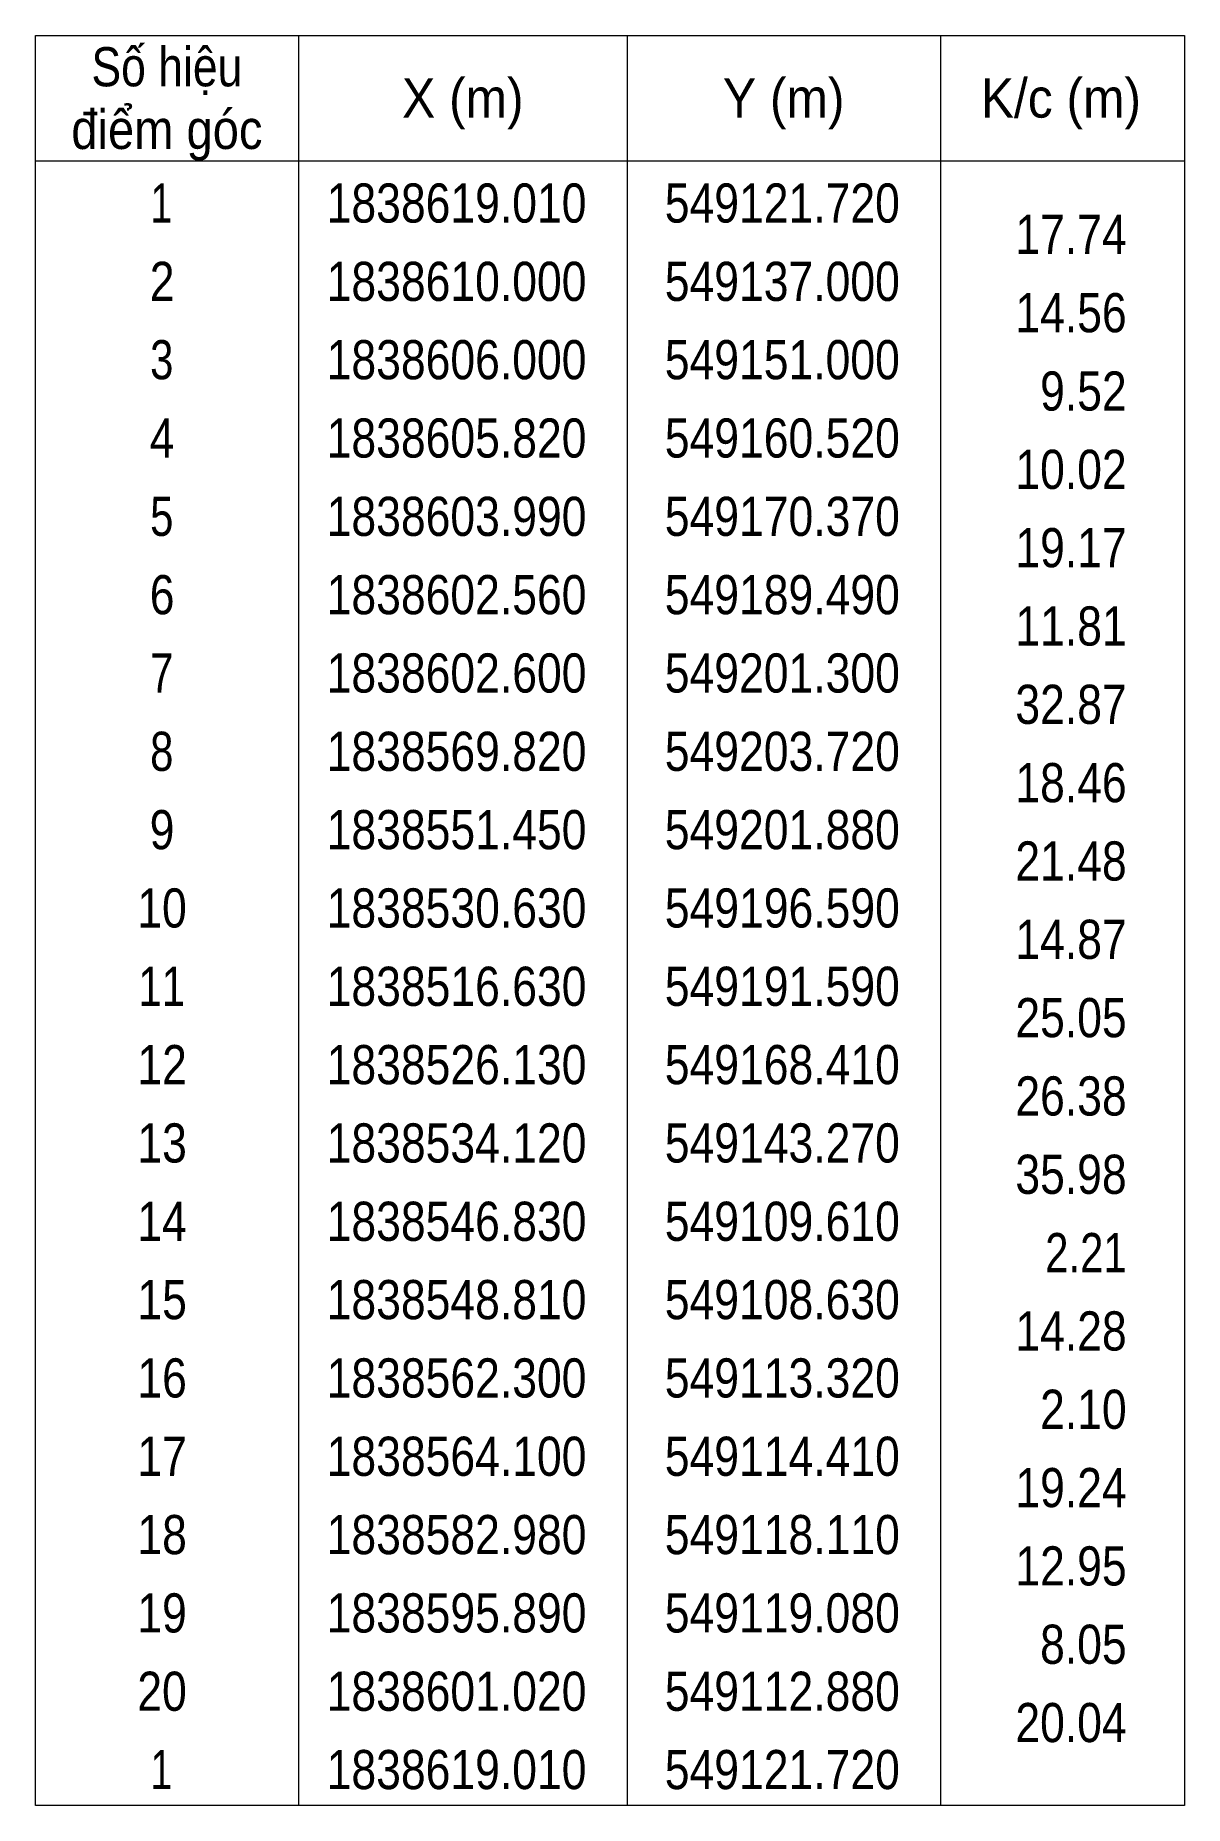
# Model space of a CAD drawing. Header units: metres. Extents: x 548679 to 549584, y 1838305 to 1838770.
# Drawn here: x 549510.2 to 549583.7, y 1838374.1 to 1838487.1 of the extents above; entities that cross this region are included whole.
import ezdxf
from ezdxf.enums import TextEntityAlignment as Align

# ---------------------------------------------------------------- set-up
doc = ezdxf.new("R2010")
doc.units = ezdxf.units.M
doc.layers.add('63', color=7, linetype='Continuous', lineweight=13)

msp = doc.modelspace()

# ---------------------------------------------------------------- texts
at = {"layer": '63'}
for s, width, p in [('Số hiệu', 0.85, (549518.65, 1838483.82)), ('X (m)', 0.95, (549537.55, 1838481.82)), ('Y (m)', 0.95, (549558.045, 1838481.82)), ('K/c (m)', 0.95, (549575.75, 1838481.82)), ('điểm góc', 0.9, (549518.65, 1838479.82)), (' 1', 0.75, (549517.945, 1838475.12)), ('1838619.010', 0.85, (549537.15, 1838475.12)), ('549121.720', 0.85, (549557.955, 1838475.12)), (' 2', 0.85, (549517.95, 1838470.12)), ('1838610.000', 0.85, (549537.15, 1838470.12)), ('549137.000', 0.85, (549557.955, 1838470.12)), (' 3', 0.8, (549517.95, 1838465.12)), ('1838606.000', 0.85, (549537.15, 1838465.12)), ('549151.000', 0.85, (549557.955, 1838465.12)), (' 4', 0.85, (549517.945, 1838460.12)), ('1838605.820', 0.85, (549537.15, 1838460.12)), ('549160.520', 0.85, (549557.955, 1838460.12)), (' 5', 0.8, (549517.95, 1838455.12)), ('1838603.990', 0.85, (549537.15, 1838455.12)), ('549170.370', 0.85, (549557.955, 1838455.12)), (' 6', 0.85, (549517.95, 1838450.12)), ('1838602.560', 0.85, (549537.15, 1838450.12)), ('549189.490', 0.85, (549557.955, 1838450.12)), (' 7', 0.8, (549517.95, 1838445.12)), ('1838602.600', 0.85, (549537.15, 1838445.12)), ('549201.300', 0.85, (549557.955, 1838445.12)), (' 8', 0.8, (549517.95, 1838440.12)), ('1838569.820', 0.85, (549537.15, 1838440.12)), ('549203.720', 0.85, (549557.955, 1838440.12)), (' 9', 0.85, (549517.945, 1838435.12)), ('1838551.450', 0.85, (549537.15, 1838435.12)), ('549201.880', 0.85, (549557.955, 1838435.12)), (' 10', 0.85, (549517.945, 1838430.12)), ('1838530.630', 0.85, (549537.15, 1838430.12)), ('549196.590', 0.85, (549557.955, 1838430.12)), (' 11', 0.8, (549517.945, 1838425.12)), ('1838516.630', 0.85, (549537.15, 1838425.12)), ('549191.590', 0.85, (549557.955, 1838425.12)), (' 12', 0.85, (549517.95, 1838420.12)), ('1838526.130', 0.85, (549537.15, 1838420.12)), ('549168.410', 0.85, (549557.955, 1838420.12)), (' 13', 0.85, (549517.95, 1838415.12)), ('1838534.120', 0.85, (549537.15, 1838415.12)), ('549143.270', 0.85, (549557.955, 1838415.12)), (' 14', 0.85, (549517.945, 1838410.12)), ('1838546.830', 0.85, (549537.15, 1838410.12)), ('549109.610', 0.85, (549557.955, 1838410.12)), (' 15', 0.85, (549517.95, 1838405.12)), ('1838548.810', 0.85, (549537.15, 1838405.12)), ('549108.630', 0.85, (549557.955, 1838405.12)), (' 16', 0.85, (549517.95, 1838400.12)), ('1838562.300', 0.85, (549537.15, 1838400.12)), ('549113.320', 0.85, (549557.955, 1838400.12)), (' 17', 0.85, (549517.95, 1838395.12)), ('1838564.100', 0.85, (549537.15, 1838395.12)), ('549114.410', 0.85, (549557.955, 1838395.12)), (' 18', 0.85, (549517.95, 1838390.12)), ('1838582.980', 0.85, (549537.15, 1838390.12)), ('549118.110', 0.85, (549557.955, 1838390.12)), (' 19', 0.85, (549517.945, 1838385.12)), ('1838595.890', 0.85, (549537.15, 1838385.12)), ('549119.080', 0.85, (549557.955, 1838385.12)), (' 20', 0.85, (549517.945, 1838380.12)), ('1838601.020', 0.85, (549537.15, 1838380.12)), ('549112.880', 0.85, (549557.955, 1838380.12)), (' 1', 0.75, (549517.945, 1838375.12)), ('1838619.010', 0.85, (549537.15, 1838375.12)), ('549121.720', 0.85, (549557.955, 1838375.12))]:
    msp.add_text(s, height=2.5, dxfattribs=dict(at, width=width)).set_placement(p, align=Align.CENTER)
for s, width, p in [('17.74', 0.85, (549579.95, 1838473.12)), ('14.56', 0.85, (549579.95, 1838468.12)), ('9.52', 0.85, (549579.95, 1838463.12)), ('10.02', 0.85, (549579.95, 1838458.12)), ('19.17', 0.85, (549579.95, 1838453.12)), ('11.81', 0.85, (549579.95, 1838448.12)), ('32.87', 0.85, (549579.95, 1838443.12)), ('18.46', 0.85, (549579.95, 1838438.12)), ('21.48', 0.85, (549579.95, 1838433.12)), ('14.87', 0.85, (549579.95, 1838428.12)), ('25.05', 0.85, (549579.95, 1838423.12)), ('26.38', 0.85, (549579.95, 1838418.12)), ('35.98', 0.85, (549579.95, 1838413.12)), ('2.21', 0.8, (549579.95, 1838408.12)), ('14.28', 0.85, (549579.95, 1838403.12)), ('2.10', 0.85, (549579.95, 1838398.12)), ('19.24', 0.85, (549579.95, 1838393.12)), ('12.95', 0.85, (549579.95, 1838388.12)), ('8.05', 0.85, (549579.95, 1838383.12)), ('20.04', 0.85, (549579.95, 1838378.12))]:
    msp.add_text(s, height=2.5, dxfattribs=dict(at, width=width)).set_placement(p, align=Align.RIGHT)

# ---------------------------------------------------------------- linework, layer by layer
at = {"layer": '63'}
for p, q in [((549527.05, 1838487.07), (549527.05, 1838374.07)), ((549548.05, 1838487.07), (549548.05, 1838374.07)), ((549568.05, 1838487.07), (549568.05, 1838374.07)), ((549510.25, 1838479.07), (549583.65, 1838479.07))]:
    msp.add_line(p, q, dxfattribs=at)
msp.add_lwpolyline([(549510.25, 1838487.07), (549583.65, 1838487.07), (549583.65, 1838374.07), (549510.25, 1838374.07)], close=True, dxfattribs=at)

msp.set_redraw_order([(e.dxf.handle, doc.entitydb.next_handle()) for e in msp.query("TEXT MTEXT ATTDEF DIMENSION ARC_DIMENSION")])  # texts and dimensions are drawn at this point

doc.saveas('drawing.dxf')
